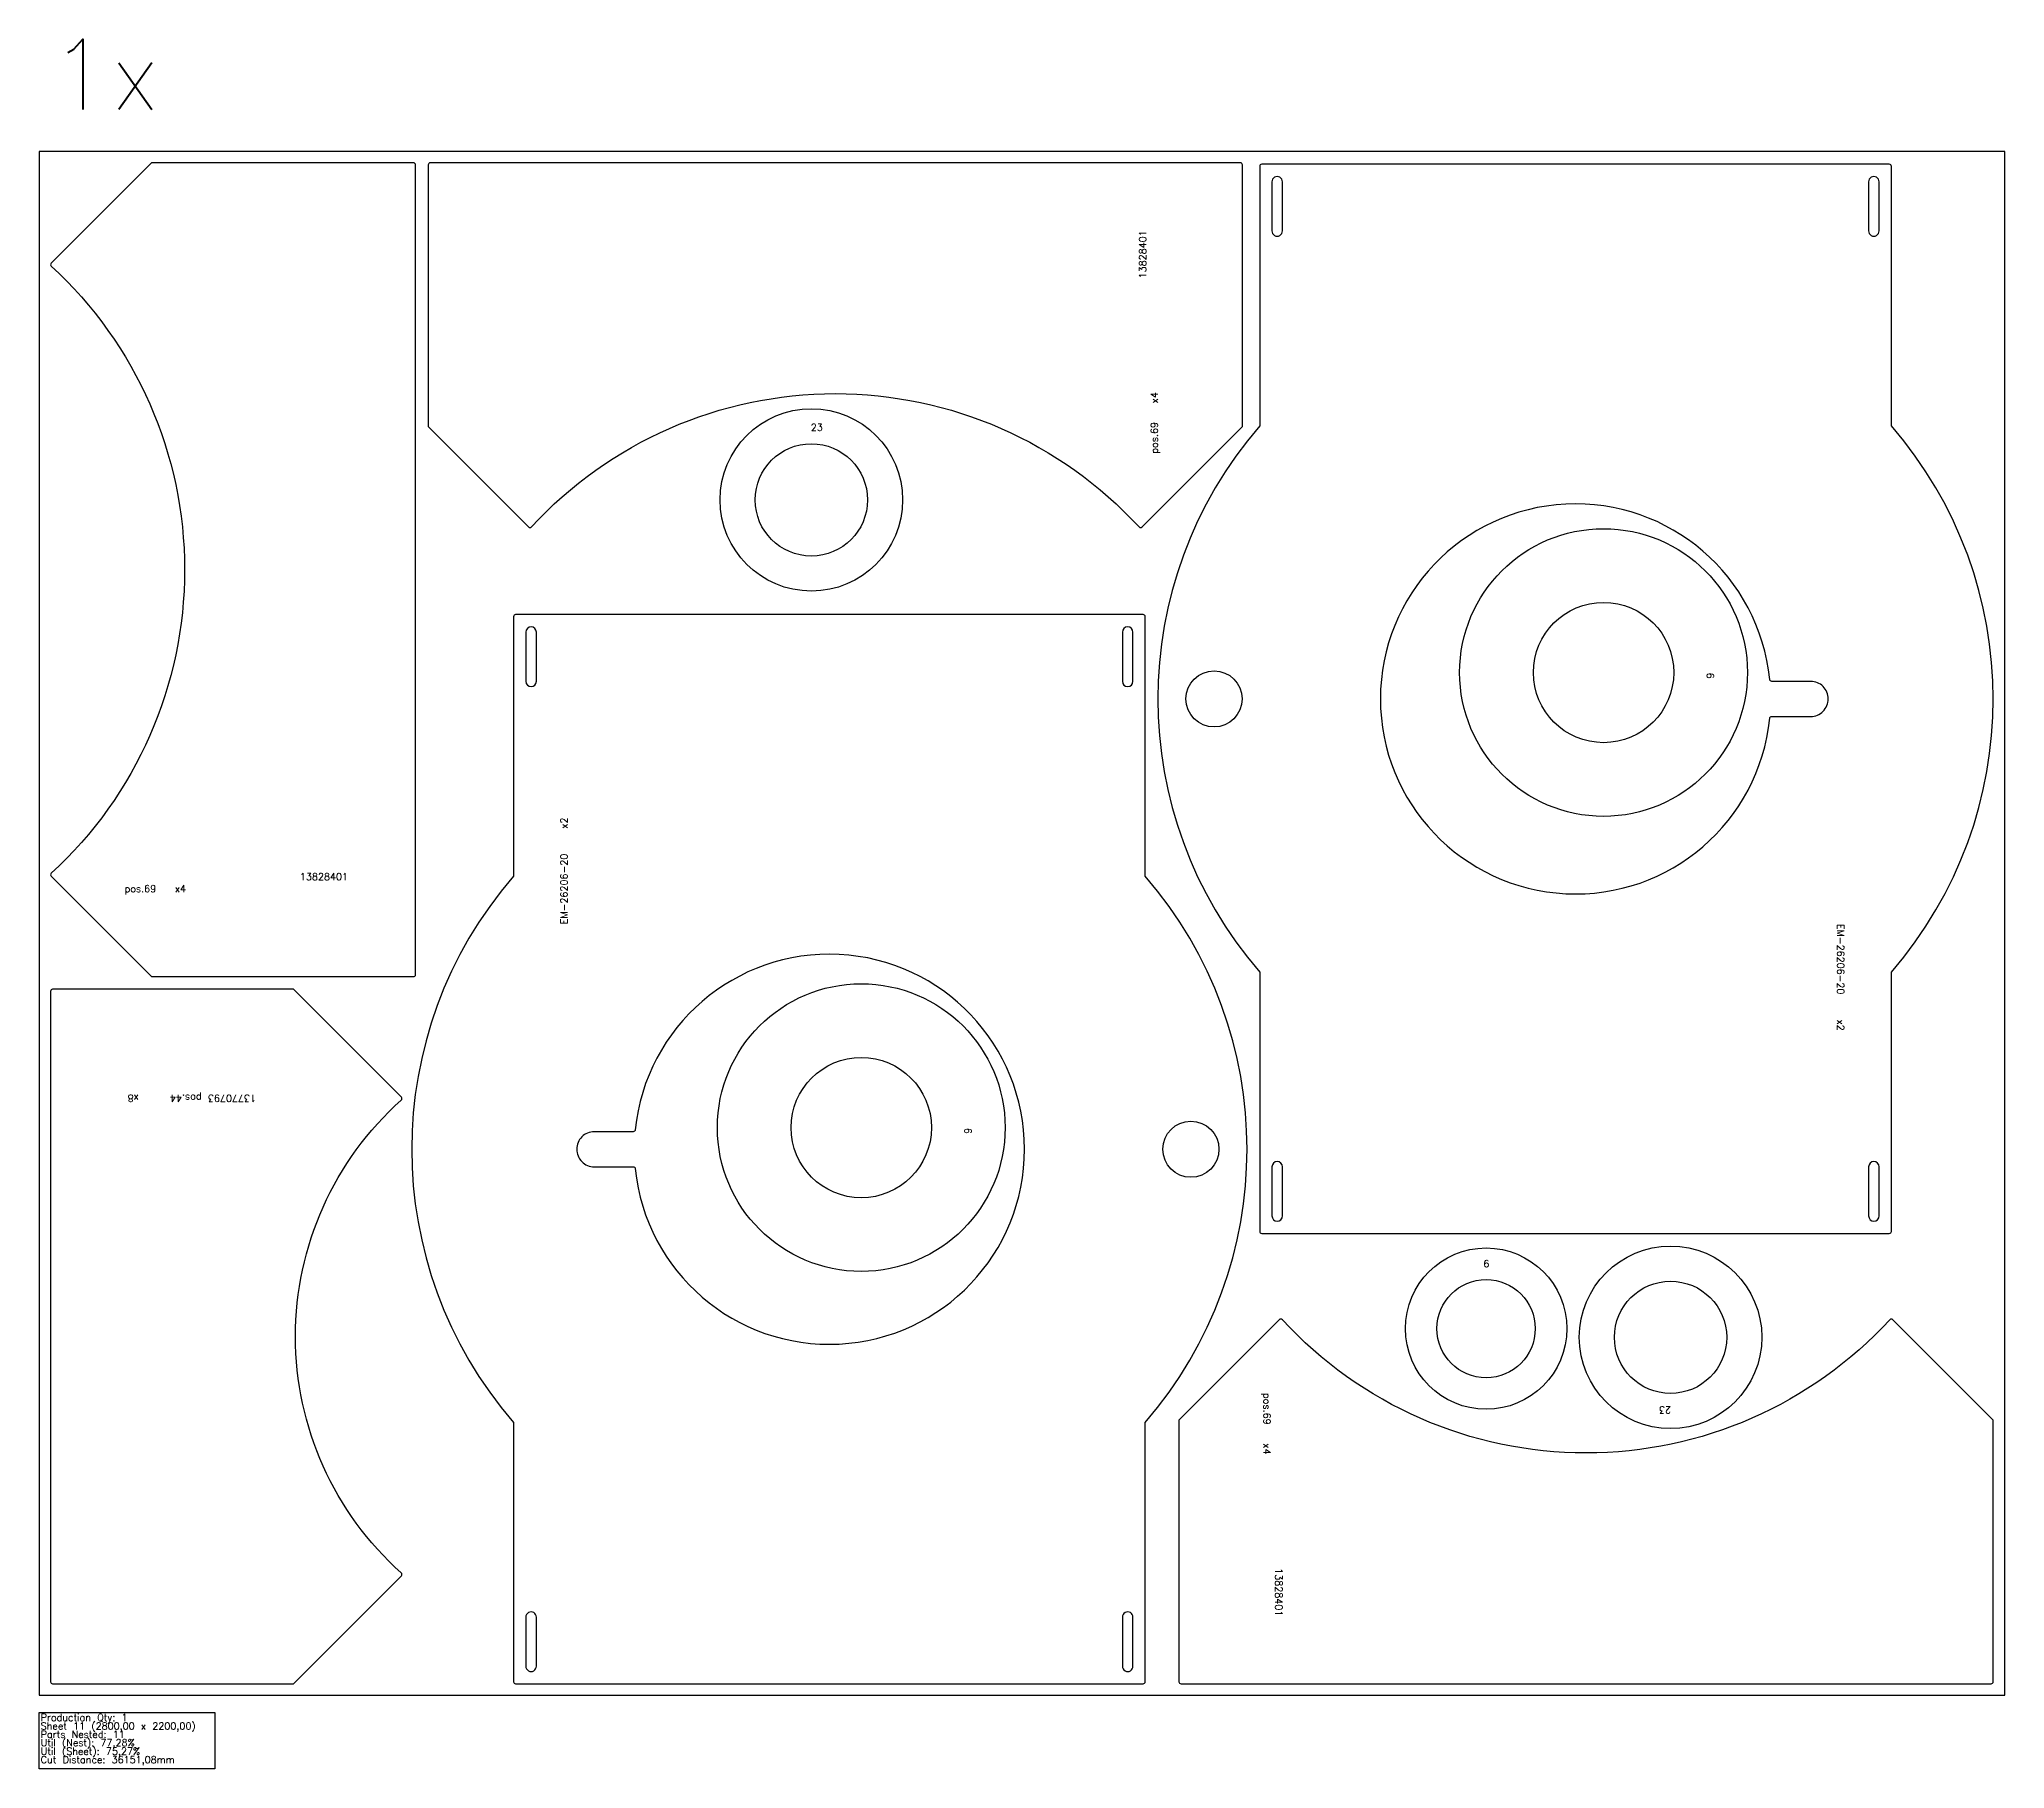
# Model space of a CAD drawing. Header units: millimetres. Extents: x 0 to 68500, y -105 to 2360.
# Drawn here: x 29400 to 32200, y -105 to 2360 of the extents above; entities that cross this region are included whole.
import ezdxf

# ---------------------------------------------------------------- set-up
doc = ezdxf.new("R2010")
doc.units = ezdxf.units.MM
for name, color, linetype in [('--NestedParts--', 7, 'Continuous'), ('sheet', 24, 'Continuous'), ('Stats', 7, 'Continuous'), ('Texto', 7, 'Continuous')]:
    doc.layers.add(name, color=color, linetype=linetype)
doc.styles.get("Standard").update_dxf_attribs({"font": 'txt.shx'})

msp = doc.modelspace()

# ---------------------------------------------------------------- texts
at = {"insert": (29414.8, 2360.1), "char_height": 100, "attachment_point": 1}
msp.add_mtext_dynamic_manual_height_columns('1x', width=283.974, gutter_width=1, heights=[0], dxfattribs=at)
at = {"layer": 'Stats', "color": 60}
for s, p in [('Production Qty: 1', (29402, -37)), ('Sheet 11 (2800,00 x 2200,00)', (29402, -49)), ('Parts Nested: 11', (29402, -61)), ('Util (Nest): 77,28%', (29402, -73)), ('Util (Sheet): 75,27%', (29402, -85)), ('Cut Distance: 36151,08mm', (29402, -97))]:
    msp.add_text(s, height=10, dxfattribs=at).set_placement(p)
at = {"layer": 'Texto', "color": 3, "char_height": 10, "attachment_point": 1}
for s, insert, width, rotation in [('{\\W9.33605;   }13828401 pos.69   x4', (30966.7, 1769.5), 349.599, 90), ('6', (31785.6, 1457.2), 25.724, 270), ('{\\W7.67669;   \\W5.1529;  }EM-26206-20    x2', (30142.7, 1098.6), 331.857, 90), ('{\\W7.67669;   \\W5.1529;  }EM-26206-20    x2', (31971.4, 1099.3), 331.857, 270), ('13770793 pos.44     x8', (29708.7, 845.5), 335.081, 180), ('6', (30728.1, 808.5), 25.724, 270), ('{\\W9.33605;   }13828401 pos.69   x4', (31170.9, 430.5), 349.599, 270), ('23', (31724.8, 401.5), 25.724, 180)]:
    msp.add_mtext(s, dxfattribs=dict(at, insert=insert, width=width, rotation=rotation))
for s, insert, width in [('23', (30499.1, 1811.8), 25.724), ('{\\W9.33605;   }13828401 pos.69   x4', (29521.5, 1171.3), 349.599), ('6', (31457.4, 620.1), 25.724)]:
    msp.add_mtext(s, dxfattribs=dict(at, insert=insert, width=width))

# ---------------------------------------------------------------- linework, layer by layer
at = {"layer": '--NestedParts--', "color": 7}
for points in [[(30971, 1665), (31114, 1808), (31114, 2181, 0.414214), (31111, 2184), (29957, 2184, 0.414214), (29954, 2181), (29954, 1808), (30096.9, 1665, 0.42645), (30101.2, 1665.1, -0.438796), (30966.7, 1665.1, 0.42645)], [(29417, 1167), (29560, 1024), (29933, 1024, 0.414214), (29936, 1027), (29936, 2181, 0.414214), (29933, 2184), (29560, 2184), (29417, 2041, 0.42645), (29417.1, 2036.7, -0.438796), (29417.1, 1171.3, 0.42645)], [(31141.6, 2181.9, 0.414214), (31138.6, 2178.9), (31138.6, 1809.1, 0.3725), (31138.6, 1030.6), (31138.6, 660.9, 0.414214), (31141.6, 657.9), (32035.6, 657.9, 0.414214), (32038.6, 660.9), (32038.6, 1030.6, 0.3725), (32038.6, 1809.1), (32038.6, 2178.9, 0.414214), (32035.6, 2181.9)], [(31156.1, 2156.9), (31156.1, 2086.9, 1.000013), (31171.1, 2086.9), (31171.1, 2156.9, 1.00001)], [(32021.1, 2156.9, 1.000045), (32006.1, 2156.9), (32006.1, 2086.9, 1.000044), (32021.1, 2086.9)], [(31865.2, 1392.2, -0.385273), (31868.2, 1394.9), (31923.6, 1394.9, 0.414214), (31948.6, 1419.9), (31948.6, 1419.9, 0.414214), (31923.6, 1444.9), (31868.2, 1444.9, -0.385273), (31865.2, 1447.6, 20.021482)], [(30972.6, 16, 0.414214), (30975.6, 19), (30975.6, 388.7, 0.3725), (30975.6, 1167.3), (30975.6, 1537, 0.414214), (30972.6, 1540), (30078.6, 1540, 0.414214), (30075.6, 1537), (30075.6, 1167.3, 0.3725), (30075.6, 388.7), (30075.6, 19, 0.414214), (30078.6, 16)], [(30093.1, 1515), (30093.1, 1445, 0.999987), (30108.1, 1445), (30108.1, 1515, 0.999991)], [(30958.1, 1515, 0.999975), (30943.1, 1515), (30943.1, 1445, 0.999973), (30958.1, 1445)], [(30249, 805.7, -0.385273), (30246, 803), (30190.6, 803, 0.414214), (30165.6, 778), (30165.6, 778, 0.414214), (30190.6, 753), (30246, 753, -0.385273), (30249, 750.3, 20.021482)], [(29419, 1006, 0.414214), (29416, 1003), (29416, 19, 0.414214), (29419, 16), (29762, 16), (29915.8, 169.8, 0.430593), (29915.6, 174.1, -0.44717), (29915.6, 847.9, 0.430593), (29915.8, 852.2), (29762, 1006)], [(31156.1, 682.9, 0.99999), (31171.1, 682.9), (31171.1, 752.9, 0.999987), (31156.1, 752.9)], [(32021.1, 682.9), (32021.1, 752.9, 0.999956), (32006.1, 752.9), (32006.1, 682.9, 0.999955)], [(31166.5, 535), (31023.6, 392), (31023.6, 19, 0.414214), (31026.6, 16), (32180.6, 16, 0.414214), (32183.6, 19), (32183.6, 392), (32040.6, 535, 0.42645), (32036.3, 534.9, -0.438796), (31170.9, 534.9, 0.42645)], [(30093.1, 41, 1.00001), (30108.1, 41), (30108.1, 111, 1.000013), (30093.1, 111)], [(30958.1, 41), (30958.1, 111, 1.000027), (30943.1, 111), (30943.1, 41, 1.000025)]]:
    msp.add_lwpolyline(points, format="xyb", close=True, dxfattribs=at)
for centre, radius in [((30499.9, 1703.5), 130), ((30499.9, 1703.5), 80), ((31628.5, 1457.5), 205), ((31628.5, 1457.5), 100), ((31073.6, 1419.9), 40), ((30571, 808.8), 205), ((30571, 808.8), 100), ((31040.6, 778), 40), ((31461.2, 522.3), 115), ((31724, 509.9), 130), ((31461.2, 522.3), 70), ((31724, 509.9), 80)]:
    msp.add_circle(centre, radius, dxfattribs=at)
at = {"layer": 'sheet', "color": 7}
msp.add_lwpolyline([(29400, 0), (32200, 0), (32200, 2200), (29400, 2200)], close=True, dxfattribs=at)
at = {"layer": 'Stats', "color": 151}
msp.add_lwpolyline([(29400, -25), (29650, -25), (29650, -105), (29400, -105), (29400, -25)], close=True, dxfattribs=at)

msp.set_redraw_order([(e.dxf.handle, doc.entitydb.next_handle()) for e in msp.query("TEXT MTEXT ATTDEF DIMENSION ARC_DIMENSION")])  # texts and dimensions are drawn at this point

doc.saveas('drawing.dxf')
